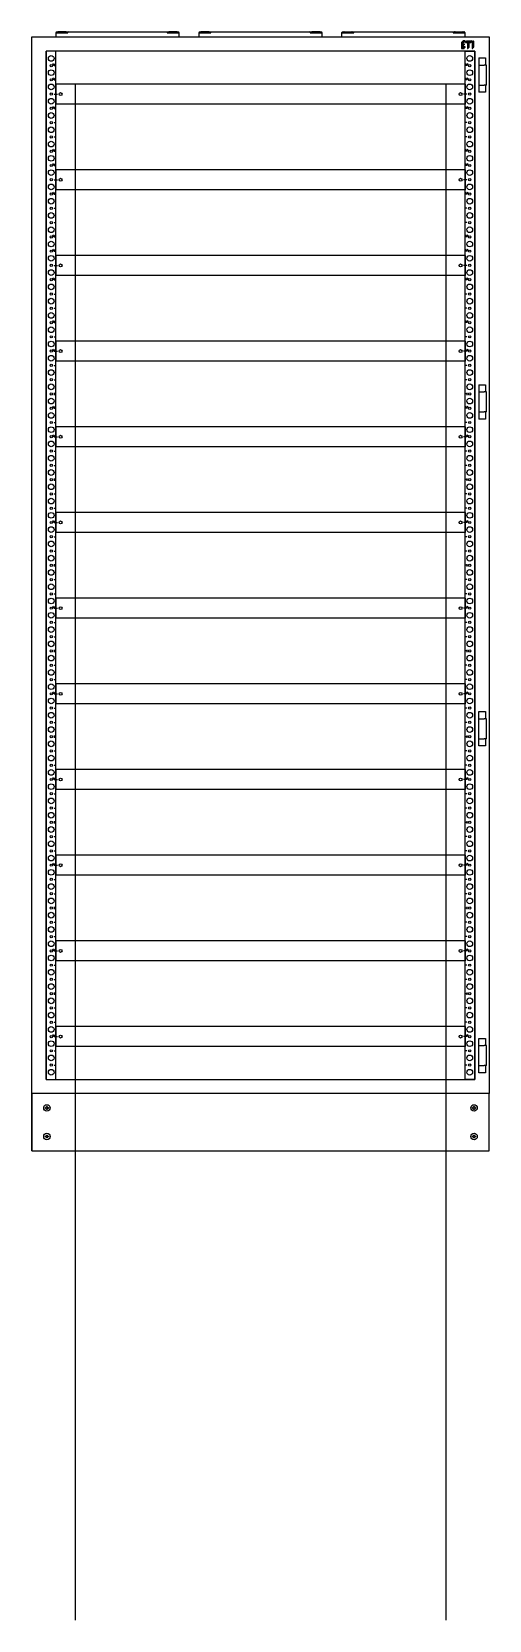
# Model space of a CAD drawing. Header units: millimetres. Extents: x 2151 to 5908, y -441 to 3322.
# Drawn here: x 2151 to 2951, y -441 to 2340 of the extents above; entities that cross this region are included whole.
import ezdxf
from ezdxf.enums import TextEntityAlignment as Align

# ---------------------------------------------------------------- set-up
doc = ezdxf.new("R2010")
doc.units = ezdxf.units.MM
doc.layers.add('2DE_OBJ_Eti-Apparatus', color=7, linetype='Continuous', lineweight=25)
doc.layers.add('2DE_TXTMARK', color=7, linetype='Continuous', lineweight=9)
doc.styles.add('CP_ATTR', font='ARIAL.TTF')

# ---------------------------------------------------------------- blocks, each defined once
blk = doc.blocks.new('*U6')
at = {"color": 214, "linetype": 'Continuous', "extrusion": (0, 0, -1)}
for points in [[(0.91, 6.07), (0.9, 3.05), (0.89, 6.14)], [(0.9, 3.05), (0.91, 6.07), (0.91, 3.09)], [(0.91, 2.05), (0.9, 0.92), (0.89, 2.11)], [(0.9, 0.92), (0.91, 2.05), (0.91, 0.96)], [(0.89, 6.14), (0.9, 3.05), (0.88, 3.01)], [(0.89, 2.11), (0.9, 0.92), (0.88, 0.88)], [(0.89, 6.14), (0.88, 3.01), (0.84, 6.18)], [(0.89, 2.11), (0.88, 0.88), (0.84, 2.16)], [(0.84, 6.18), (0.88, 3.01), (0.17, 2.3)], [(0.84, 2.16), (0.88, 0.88), (0, 0)], [(0.84, 6.18), (0.17, 2.3), (0.77, 6.19)], [(0.84, 2.16), (0, 0), (0.77, 2.16)], [(0.77, 6.19), (0.17, 2.3), (0.71, 6.16)], [(0.77, 2.16), (0, 0), (0.71, 2.13)], [(0.74, 7), (0.71, 6.87), (0.69, 7.05)], [(0.71, 6.87), (0.74, 7), (0.74, 6.93)], [(0.69, 7.05), (0.71, 6.87), (0, 6.16)], [(0.71, 6.16), (0.17, 2.3), (0, 5.45)], [(0.71, 2.13), (0, 0), (0, 1.42)], [(0.69, 7.05), (0, 6.16), (0.63, 7.07)], [(0.63, 7.07), (0, 6.16), (-2.75, 7.07)], [(0, 5.45), (0.17, 2.3), (0.11, 2.27)], [(0, 5.45), (0.11, 2.27), (0.04, 2.27)], [(0, 5.45), (0.04, 2.27), (-0.01, 2.32)], [(-2.75, 7.07), (0, 6.16), (-0.04, 6.13)], [(0, 5.45), (-0.01, 2.32), (-0.03, 5.41)], [(0, 1.42), (0, 0), (-0.04, -0.03)], [(0, 1.42), (-0.04, -0.03), (-0.03, 1.38)], [(-0.03, 5.41), (-0.01, 2.32), (-0.03, 2.38)], [(-0.03, 5.41), (-0.03, 2.38), (-0.03, 5.36)], [(-0.05, 3.46), (-0.03, 4.58), (-0.03, 3.4)], [(-0.03, 4.58), (-0.05, 3.46), (-0.05, 4.52)], [(-0.03, 1.38), (-0.04, -0.03), (-0.03, 1.03)], [(-0.03, 1.34), (-0.03, 1.38), (-0.03, 1.03)], [(-0.03, 1.03), (-0.04, -0.03), (-0.05, 0.97)], [(-2.75, 7.07), (-0.04, 6.13), (-0.08, 6.12)], [(-0.05, 0.97), (-0.04, -0.03), (-0.08, -0.03)], [(-0.05, 4.52), (-0.05, 3.46), (-0.09, 3.5)], [(-0.05, 4.52), (-0.09, 3.5), (-0.09, 4.48)], [(-0.05, 0.97), (-0.08, -0.03), (-0.09, 0.93)], [(-2.75, 7.07), (-0.08, 6.12), (-3.46, 6.12)], [(-0.09, 0.93), (-0.08, -0.03), (-3.47, -0.03)], [(-0.09, 4.48), (-0.09, 3.5), (-0.15, 3.52)], [(-0.09, 4.48), (-0.15, 3.52), (-0.15, 4.47)], [(-0.09, 0.93), (-3.47, -0.03), (-0.15, 0.91)], [(-0.15, 4.47), (-0.15, 3.52), (-3.46, 3.52)], [(-0.15, 4.47), (-3.46, 3.52), (-2.75, 4.47)], [(-0.15, 0.91), (-3.47, -0.03), (-0.86, 0.91)], [(-0.86, 0.91), (-3.47, -0.03), (-0.92, 0.93)], [(-0.92, 0.93), (-3.47, -0.03), (-0.97, 0.97)], [(-0.97, 0.97), (-3.47, -0.03), (-0.98, 1.03)], [(-0.98, 1.57), (-1.89, 0.95), (-1, 1.64)], [(-0.98, 1.03), (-1.89, 0.95), (-0.98, 1.57)], [(-0.98, 1.03), (-3.47, -0.03), (-1.93, 0.92)], [(-0.98, 1.03), (-1.93, 0.92), (-1.89, 0.95)], [(-1, 1.64), (-1.89, 0.95), (-1.06, 1.68)], [(-1.06, 1.68), (-1.89, 0.95), (-1.12, 1.69)], [(-1.12, 1.69), (-1.89, 0.95), (-1.18, 1.66)], [(-1.93, 0.92), (-3.47, -0.03), (-1.98, 0.91)], [(-1.98, 0.91), (-3.47, -0.03), (-2.52, 0.91)], [(-2.52, 0.91), (-3.47, -0.03), (-2.58, 0.93)], [(-2.58, 0.93), (-3.47, -0.03), (-2.62, 0.97)], [(-2.62, 0.97), (-3.47, -0.03), (-2.64, 1.03)], [(-2.64, 1.03), (-3.47, -0.03), (-2.66, 2.11)], [(-2.66, 2.11), (-2.64, 2.05), (-2.64, 1.03)], [(-2.66, 2.11), (-3.47, -0.03), (-2.71, 2.16)], [(-2.71, 2.16), (-3.47, -0.03), (-2.78, 2.16)], [(-2.75, 7.07), (-3.46, 6.12), (-2.79, 7.06)], [(-2.75, 4.47), (-3.46, 3.52), (-2.79, 4.46)], [(-2.78, 2.16), (-3.47, -0.03), (-2.84, 2.13)], [(-2.79, 7.06), (-3.46, 6.12), (-2.83, 7.04)], [(-2.79, 4.46), (-3.46, 3.52), (-2.83, 4.43)], [(-2.83, 7.04), (-3.46, 6.12), (-3.54, 6.33)], [(-2.83, 4.43), (-3.46, 3.52), (-3.54, 3.72)], [(-2.84, 2.13), (-3.47, -0.03), (-3.55, 1.42)], [(-3.54, 6.33), (-3.46, 6.12), (-3.52, 6.14)], [(-3.54, 3.72), (-3.46, 3.52), (-3.52, 3.54)], [(-3.55, 1.42), (-3.47, -0.03), (-3.53, -0.02)], [(-3.54, 6.33), (-3.52, 6.14), (-3.57, 6.2)], [(-3.54, 3.72), (-3.52, 3.54), (-3.57, 3.59)], [(-3.55, 1.42), (-3.53, -0.02), (-3.57, 0.02)], [(-3.54, 6.33), (-3.57, 6.2), (-3.57, 6.26)], [(-3.54, 3.72), (-3.57, 3.59), (-3.57, 3.66)], [(-3.55, 1.42), (-3.57, 0.02), (-3.58, 1.38)], [(-3.58, 1.38), (-3.57, 0.02), (-3.59, 0.08)], [(-3.58, 1.38), (-3.59, 0.08), (-3.59, 1.34)]]:
    blk.add_solid(points, dxfattribs=at)
at = {"color": 214, "linetype": 'Continuous'}
for points in [[(0.03, 5.36), (0.03, 2.38), (0.03, 3.4)], [(0.03, 5.36), (0.03, 3.4), (0.03, 4.58)]]:
    blk.add_solid(points, dxfattribs=at)
blk = doc.blocks.new('2D_ETI_LOGO')
at = {"color": 214}
for p, q in [((-0.91, 3.09), (-0.91, 6.07)), ((-0.91, 2.05), (-0.91, 0.96)), ((-0.88, 3.01), (-0.17, 2.3)), ((-0.88, 0.88), (0, 0)), ((0, 6.16), (-0.71, 6.87)), ((-0.71, 6.16), (0, 5.45)), ((-0.71, 2.13), (0, 1.42)), ((2.75, 7.07), (-0.63, 7.07)), ((0.03, 4.58), (0.03, 5.36)), ((0.03, 2.38), (0.03, 3.4)), ((0.03, 1.34), (0.03, 1.03)), ((0.08, 6.12), (3.46, 6.12)), ((2.75, 4.47), (0.15, 4.47)), ((0.15, 3.52), (3.46, 3.52)), ((0.86, 0.91), (0.15, 0.91)), ((0.98, 1.57), (0.98, 1.03)), ((1.18, 1.66), (1.89, 0.95)), ((2.52, 0.91), (1.98, 0.91)), ((2.64, 2.05), (2.64, 1.03)), ((3.54, 6.33), (2.83, 7.04)), ((3.54, 3.72), (2.83, 4.43)), ((3.55, 1.42), (2.84, 2.13)), ((3.59, 0.08), (3.59, 1.34)), ((0.08, -0.03), (3.47, -0.03))]:
    blk.add_line(p, q, dxfattribs=at)
for centre, start, end in [((-0.79, 6.07), 45, 180), ((-0.79, 3.09), 180, 225), ((-0.79, 2.05), 45, 180), ((-0.79, 0.96), 180, 225), ((-0.63, 6.95), 90, 225), ((-0.08, 2.38), 225, 360), ((0.08, 6.24), 225, 270), ((0.08, 6.24), 225, 270), ((-0.08, 5.36), 0, 45), ((-0.08, 1.34), 0, 45), ((0.15, 4.58), 180, 270), ((0.15, 3.4), 90, 180), ((0.15, 1.03), 180, 270), ((0.86, 1.03), 270, 360), ((1.1, 1.57), 45, 180), ((1.98, 1.03), 225, 270), ((2.52, 1.03), 270, 360), ((2.76, 2.05), 45, 180), ((2.75, 6.95), 45, 90), ((2.75, 4.35), 45, 90), ((3.46, 6.24), 270, 45), ((3.46, 3.64), 270, 45), ((3.47, 0.08), 270, 360), ((3.47, 1.34), 0, 45), ((0.08, 0.08), 225, 270)]:
    blk.add_arc(centre, 0.118, start, end, dxfattribs=at)
blk.add_blockref('*U6', (0, 0), dxfattribs=at)
blk = doc.blocks.new('2de_eti_9_16096_5h8z5mm')
for p, q in [((0, 100), (0, 1950)), ((0, 1950), (800, 1950)), ((42.5, 1956), (42.5, 1958)), ((42.5, 1950), (42.5, 1956)), ((43.5, 1959), (45.9, 1959)), ((43.5, 1957), (47.5, 1957)), ((45.3, 1958.1), (45.3, 1957)), ((59.7, 1959.1), (46.3, 1959.1)), ((47.5, 1957), (63, 1957)), ((60.1, 1959), (64, 1959)), ((60.7, 1957), (60.7, 1958.1)), ((63, 1957), (63, 1958)), ((64, 1959), (68, 1959)), ((68, 1959), (232, 1959)), ((232, 1959), (236, 1959)), ((236, 1959), (239.9, 1959)), ((237, 1958), (237, 1957)), ((237, 1957), (252.5, 1957)), ((239.3, 1958.1), (239.3, 1957)), ((253.7, 1959.1), (240.3, 1959.1)), ((252.5, 1957), (256.5, 1957)), ((254.1, 1959), (256.5, 1959)), ((254.7, 1957), (254.7, 1958.1)), ((257.5, 1958), (257.5, 1956)), ((257.5, 1956), (257.5, 1950)), ((292.5, 1956), (292.5, 1958)), ((292.5, 1950), (292.5, 1956)), ((293.5, 1959), (295.9, 1959)), ((293.5, 1957), (297.5, 1957)), ((295.3, 1958.1), (295.3, 1957)), ((309.7, 1959.1), (296.3, 1959.1)), ((297.5, 1957), (313, 1957)), ((310.1, 1959), (314, 1959)), ((310.7, 1957), (310.7, 1958.1)), ((313, 1957), (313, 1958)), ((314, 1959), (318, 1959)), ((318, 1959), (482, 1959)), ((482, 1959), (486, 1959)), ((486, 1959), (489.9, 1959)), ((487, 1958), (487, 1957)), ((487, 1957), (502.5, 1957)), ((489.3, 1958.1), (489.3, 1957)), ((503.7, 1959.1), (490.3, 1959.1)), ((502.5, 1957), (506.5, 1957)), ((504.1, 1959), (506.5, 1959)), ((504.7, 1957), (504.7, 1958.1)), ((507.5, 1958), (507.5, 1956)), ((507.5, 1956), (507.5, 1950)), ((542.5, 1956), (542.5, 1958)), ((542.5, 1950), (542.5, 1956)), ((543.5, 1959), (545.9, 1959)), ((543.5, 1957), (547.5, 1957)), ((545.3, 1958.1), (545.3, 1957)), ((546.3, 1959.1), (559.7, 1959.1)), ((547.5, 1957), (563, 1957)), ((560.1, 1959), (564, 1959)), ((560.7, 1957), (560.7, 1958.1)), ((563, 1957), (563, 1958)), ((564, 1959), (568, 1959)), ((568, 1959), (732, 1959)), ((732, 1959), (736, 1959)), ((736, 1959), (739.9, 1959)), ((737, 1958), (737, 1957)), ((737, 1957), (752.5, 1957)), ((739.3, 1958.1), (739.3, 1957)), ((740.3, 1959.1), (753.7, 1959.1)), ((752.5, 1957), (756.5, 1957)), ((754.1, 1959), (756.5, 1959)), ((754.7, 1957), (754.7, 1958.1)), ((757.5, 1958), (757.5, 1956)), ((757.5, 1956), (757.5, 1950)), ((800, 1950), (800, 100)), ((775, 1925), (25, 1925)), ((782, 1913.3), (793.8, 1913.3)), ((782, 1900.9), (782.3, 1900.9)), ((782, 1900.8), (782.7, 1900.8)), ((782.3, 1900.9), (782.3, 1900.8)), ((782.7, 1900.8), (785.5, 1900.8)), ((785.5, 1900.8), (791.3, 1900.8)), ((795.2, 1900.8), (791.3, 1900.8)), ((793.8, 1913.3), (793.8, 1900.8)), ((795.2, 1865.8), (795.2, 1900.8)), ((782, 1865.8), (782.7, 1865.8)), ((782.3, 1865.8), (782, 1865.8)), ((782.3, 1865.8), (782.3, 1865.8)), ((782.7, 1865.8), (785.5, 1865.8)), ((785.5, 1865.8), (791.3, 1865.8)), ((795.2, 1865.8), (791.3, 1865.8)), ((793.8, 1865.8), (793.8, 1853.3)), ((793.8, 1853.3), (782, 1853.3)), ((782, 1341.1), (793.8, 1341.1)), ((793.8, 1341.1), (793.8, 1328.6)), ((782, 1328.6), (782.7, 1328.6)), ((782, 1328.6), (782.3, 1328.6)), ((782.3, 1328.6), (782.3, 1328.6)), ((782.7, 1328.6), (785.5, 1328.6)), ((785.5, 1328.6), (791.3, 1328.6)), ((795.2, 1328.6), (791.3, 1328.6)), ((795.2, 1293.6), (795.2, 1328.6)), ((782, 1293.6), (782.7, 1293.6)), ((782.3, 1293.6), (782, 1293.6)), ((793.8, 1281.1), (782, 1281.1)), ((782.3, 1293.6), (782.3, 1293.6)), ((782.7, 1293.6), (785.5, 1293.6)), ((785.5, 1293.6), (791.3, 1293.6)), ((795.2, 1293.6), (791.3, 1293.6)), ((793.8, 1293.6), (793.8, 1281.1)), ((782, 768.9), (793.8, 768.9)), ((782, 756.4), (782.7, 756.4)), ((782, 756.4), (782.3, 756.4)), ((782.3, 756.4), (782.3, 756.4)), ((782.7, 756.4), (785.5, 756.4)), ((785.5, 756.4), (791.3, 756.4)), ((795.2, 756.4), (791.3, 756.4)), ((793.8, 768.9), (793.8, 756.4)), ((795.2, 721.4), (795.2, 756.4)), ((782, 721.4), (782.7, 721.4)), ((782.3, 721.4), (782, 721.4)), ((793.8, 708.9), (782, 708.9)), ((782.3, 721.4), (782.3, 721.4)), ((782.7, 721.4), (785.5, 721.4)), ((785.5, 721.4), (791.3, 721.4)), ((795.2, 721.4), (791.3, 721.4)), ((793.8, 721.4), (793.8, 708.9)), ((782, 196.7), (793.8, 196.7)), ((793.8, 196.7), (793.8, 184.2)), ((782, 184.2), (782.7, 184.2)), ((782, 184.2), (782.3, 184.2)), ((782.3, 184.2), (782.3, 184.2)), ((782.7, 184.2), (785.5, 184.2)), ((785.5, 184.2), (791.3, 184.2)), ((795.2, 184.2), (791.3, 184.2)), ((795.2, 149.2), (795.2, 184.2)), ((782, 149.2), (782.7, 149.2)), ((782.3, 149.1), (782, 149.1)), ((782.3, 149.2), (782.3, 149.1)), ((782.7, 149.2), (785.5, 149.2)), ((785.5, 149.2), (791.3, 149.2)), ((795.2, 149.2), (791.3, 149.2)), ((793.8, 149.2), (793.8, 136.7)), ((793.8, 136.7), (782, 136.7)), ((0, 0), (0, 100)), ((24, 75.7), (25.8, 75.7)), ((24, 74.3), (24, 75.7)), ((25.8, 74.3), (24, 74.3)), ((25.8, 77.5), (27.2, 77.5)), ((25.8, 75.7), (25.8, 77.5)), ((25.8, 72.5), (25.8, 74.3)), ((27.2, 72.5), (25.8, 72.5)), ((27.2, 77.5), (27.2, 75.7)), ((27.2, 75.7), (29, 75.7)), ((29, 74.3), (27.2, 74.3)), ((27.2, 74.3), (27.2, 72.5)), ((29, 75.7), (29, 74.3)), ((771, 75.7), (772.8, 75.7)), ((771, 74.3), (771, 75.7)), ((772.8, 74.3), (771, 74.3)), ((772.8, 77.5), (774.2, 77.5)), ((772.8, 75.7), (772.8, 77.5)), ((772.8, 72.5), (772.8, 74.3)), ((774.2, 72.5), (772.8, 72.5)), ((774.2, 77.5), (774.2, 75.7)), ((774.2, 75.7), (776, 75.7)), ((776, 74.3), (774.2, 74.3)), ((774.2, 74.3), (774.2, 72.5)), ((776, 75.7), (776, 74.3)), ((24, 25.7), (25.8, 25.7)), ((24, 24.3), (24, 25.7)), ((25.8, 24.3), (24, 24.3)), ((25.8, 27.5), (27.2, 27.5)), ((25.8, 25.7), (25.8, 27.5)), ((25.8, 22.5), (25.8, 24.3)), ((27.2, 22.5), (25.8, 22.5)), ((27.2, 27.5), (27.2, 25.7)), ((27.2, 25.7), (29, 25.7)), ((29, 24.3), (27.2, 24.3)), ((27.2, 24.3), (27.2, 22.5)), ((29, 25.7), (29, 24.3)), ((771, 25.7), (772.8, 25.7)), ((771, 24.3), (771, 25.7)), ((772.8, 24.3), (771, 24.3)), ((772.8, 27.5), (774.2, 27.5)), ((772.8, 25.7), (772.8, 27.5)), ((772.8, 22.5), (772.8, 24.3)), ((774.2, 22.5), (772.8, 22.5)), ((774.2, 27.5), (774.2, 25.7)), ((774.2, 25.7), (776, 25.7)), ((776, 24.3), (774.2, 24.3)), ((774.2, 24.3), (774.2, 22.5)), ((776, 25.7), (776, 24.3))]:
    blk.add_line(p, q)
for points in [[(25, 1925), (25, 1775), (25, 1625), (25, 1475), (25, 1325), (25, 1175), (25, 1025), (25, 875), (25, 725), (25, 575), (25, 425), (25, 275), (25, 125)], [(775, 1925), (775, 1775), (775, 1625), (775, 1475), (775, 1325), (775, 1175), (775, 1025), (775, 875), (775, 725), (775, 575), (775, 425), (775, 275), (775, 125)], [(782, 1913.3), (782, 1853.3)], [(782, 1341.1), (782, 1281.1)], [(782, 708.9), (782, 768.9)], [(782, 136.7), (782, 196.7)], [(25, 125), (275, 125), (525, 125), (775, 125)]]:
    blk.add_lwpolyline(points)
blk.add_lwpolyline([(800, 100), (0, 100), (0, 0), (800, 0)], close=True)
for centre in [(26.5, 75), (773.5, 75), (26.5, 25), (773.5, 25)]:
    blk.add_circle(centre, 5.69)
for centre, start, end in [((43.5, 1958), 90, 180), ((43.5, 1956), 90, 180), ((46.3, 1958.1), 90, 180), ((59.7, 1958.1), 0, 90), ((64, 1958), 90, 180), ((236, 1958), 0, 90), ((240.3, 1958.1), 90, 180), ((253.7, 1958.1), 0, 90), ((256.5, 1958), 0, 90), ((256.5, 1956), 0, 90), ((293.5, 1958), 90, 180), ((293.5, 1956), 90, 180), ((296.3, 1958.1), 90, 180), ((309.7, 1958.1), 0, 90), ((314, 1958), 90, 180), ((486, 1958), 0, 90), ((490.3, 1958.1), 90, 180), ((503.7, 1958.1), 0, 90), ((506.5, 1958), 0, 90), ((506.5, 1956), 0, 90), ((543.5, 1958), 90, 180), ((543.5, 1956), 90, 180), ((546.3, 1958.1), 90, 180), ((559.7, 1958.1), 0, 90), ((564, 1958), 90, 180), ((736, 1958), 0, 90), ((740.3, 1958.1), 90, 180), ((753.7, 1958.1), 0, 90), ((756.5, 1958), 0, 90), ((756.5, 1956), 0, 90)]:
    blk.add_arc(centre, 1, start, end)
at = {"xscale": 3, "yscale": 3, "zscale": 3, "rotation": 270.028836}
blk.add_blockref('2D_ETI_LOGO', (751.7, 1940.6), dxfattribs=at)
at = {"style": 'CP_ATTR', "flags": 9}
for tag in ['EL-STATUS', 'FUNCTION', 'ARTICLE-2', 'ARTICLE-1', 'WEIGHT', 'IP', 'CURRENT', 'LINK', 'OTHER', 'CHARACTER', 'POWER', 'VOLTAGE', 'PRODUCER', 'ORDER-NO', 'PRODUCT-TYPE', 'ARTICLE', 'GROUP', 'NUMBER', 'NAME']:
    blk.add_attdef(tag, text='', height=0.00005, dxfattribs=at).set_placement((0, 0), align=Align.MIDDLE_LEFT)
at = {"layer": '2DE_TXTMARK', "style": 'CP_ATTR', "width": 0.8, "flags": 8}
blk.add_attdef('MARK1', text='', height=15, dxfattribs=at).set_placement((25, 1938.3), align=Align.MIDDLE_LEFT)
blk = doc.blocks.new('2de_eti_9_16208_fucv1wp')
at = {"linetype": 'Continuous'}
for p, q in [((-1099.5, 1800), (-1116.5, 1800)), ((-1116.5, 0), (-1116.5, 1800)), ((-1099.5, 0), (-1099.5, 1800)), ((-383.5, 1800), (-366.5, 1800)), ((-383.5, 0), (-383.5, 1800)), ((-366.5, 0), (-366.5, 1800)), ((-1102.5, 1775), (-1104.5, 1778.5)), ((-1102.5, 1750), (-1104.5, 1753.5)), ((-1102.5, 1775), (-1100.5, 1778.5)), ((-1102.5, 1775), (-1099.5, 1775)), ((-1102.5, 1750), (-1100.5, 1753.5)), ((-380.5, 1775), (-383.5, 1775)), ((-380.5, 1775), (-382.5, 1778.5)), ((-380.5, 1750), (-382.5, 1753.5)), ((-380.5, 1775), (-378.5, 1778.5)), ((-380.5, 1750), (-378.5, 1753.5)), ((-1102.5, 1750), (-1099.5, 1750)), ((-1102.5, 1725), (-1099.5, 1725)), ((-380.5, 1750), (-383.5, 1750)), ((-380.5, 1725), (-383.5, 1725)), ((-1102.5, 1700), (-1104.5, 1703.5)), ((-1102.5, 1700), (-1100.5, 1703.5)), ((-1102.5, 1700), (-1099.5, 1700)), ((-380.5, 1700), (-383.5, 1700)), ((-380.5, 1700), (-382.5, 1703.5)), ((-380.5, 1700), (-378.5, 1703.5)), ((-1102.5, 1675), (-1099.5, 1675)), ((-380.5, 1675), (-383.5, 1675)), ((-1102.5, 1650), (-1099.5, 1650)), ((-380.5, 1650), (-383.5, 1650)), ((-1102.5, 1625), (-1104.5, 1628.5)), ((-1102.5, 1625), (-1100.5, 1628.5)), ((-1102.5, 1625), (-1099.5, 1625)), ((-380.5, 1625), (-383.5, 1625)), ((-380.5, 1625), (-382.5, 1628.5)), ((-380.5, 1625), (-378.5, 1628.5)), ((-1102.5, 1600), (-1104.5, 1603.5)), ((-1102.5, 1600), (-1100.5, 1603.5)), ((-1102.5, 1600), (-1099.5, 1600)), ((-380.5, 1600), (-383.5, 1600)), ((-380.5, 1600), (-382.5, 1603.5)), ((-380.5, 1600), (-378.5, 1603.5)), ((-1102.5, 1575), (-1099.5, 1575)), ((-380.5, 1575), (-383.5, 1575)), ((-1102.5, 1550), (-1104.5, 1553.5)), ((-1102.5, 1550), (-1100.5, 1553.5)), ((-1102.5, 1550), (-1099.5, 1550)), ((-380.5, 1550), (-383.5, 1550)), ((-380.5, 1550), (-382.5, 1553.5)), ((-380.5, 1550), (-378.5, 1553.5)), ((-1102.5, 1525), (-1099.5, 1525)), ((-380.5, 1525), (-383.5, 1525)), ((-1102.5, 1475), (-1104.5, 1478.5)), ((-1102.5, 1500), (-1099.5, 1500)), ((-1102.5, 1475), (-1100.5, 1478.5)), ((-1102.5, 1475), (-1099.5, 1475)), ((-380.5, 1500), (-383.5, 1500)), ((-380.5, 1475), (-383.5, 1475)), ((-380.5, 1475), (-382.5, 1478.5)), ((-380.5, 1475), (-378.5, 1478.5)), ((-1102.5, 1450), (-1104.5, 1453.5)), ((-1102.5, 1450), (-1100.5, 1453.5)), ((-1102.5, 1450), (-1099.5, 1450)), ((-380.5, 1450), (-383.5, 1450)), ((-380.5, 1450), (-382.5, 1453.5)), ((-380.5, 1450), (-378.5, 1453.5)), ((-1102.5, 1425), (-1099.5, 1425)), ((-380.5, 1425), (-383.5, 1425)), ((-1102.5, 1400), (-1104.5, 1403.5)), ((-1102.5, 1400), (-1100.5, 1403.5)), ((-1102.5, 1400), (-1099.5, 1400)), ((-380.5, 1400), (-383.5, 1400)), ((-380.5, 1400), (-382.5, 1403.5)), ((-380.5, 1400), (-378.5, 1403.5)), ((-1102.5, 1375), (-1099.5, 1375)), ((-380.5, 1375), (-383.5, 1375)), ((-1102.5, 1350), (-1099.5, 1350)), ((-380.5, 1350), (-383.5, 1350)), ((-1102.5, 1325), (-1104.5, 1328.5)), ((-1102.5, 1325), (-1100.5, 1328.5)), ((-1102.5, 1325), (-1099.5, 1325)), ((-380.5, 1325), (-383.5, 1325)), ((-380.5, 1325), (-382.5, 1328.5)), ((-380.5, 1325), (-378.5, 1328.5)), ((-1102.5, 1300), (-1099.5, 1300)), ((-380.5, 1300), (-383.5, 1300)), ((-1102.5, 1275), (-1104.5, 1278.5)), ((-1102.5, 1275), (-1100.5, 1278.5)), ((-1102.5, 1275), (-1099.5, 1275)), ((-380.5, 1275), (-383.5, 1275)), ((-380.5, 1275), (-382.5, 1278.5)), ((-380.5, 1275), (-378.5, 1278.5)), ((-1102.5, 1250), (-1099.5, 1250)), ((-1102.5, 1225), (-1099.5, 1225)), ((-380.5, 1250), (-383.5, 1250)), ((-380.5, 1225), (-383.5, 1225)), ((-1102.5, 1202), (-1102.5, 1198)), ((-1102.5, 1200), (-1099.5, 1200)), ((-380.5, 1200), (-383.5, 1200)), ((-380.5, 1202), (-380.5, 1198)), ((-1102.5, 1175), (-1104.5, 1178.5)), ((-1102.5, 1175), (-1100.5, 1178.5)), ((-1102.5, 1175), (-1099.5, 1175)), ((-380.5, 1175), (-383.5, 1175)), ((-380.5, 1175), (-382.5, 1178.5)), ((-380.5, 1175), (-378.5, 1178.5)), ((-1102.5, 1150), (-1099.5, 1150)), ((-380.5, 1150), (-383.5, 1150)), ((-1102.5, 1125), (-1104.5, 1128.5)), ((-1102.5, 1125), (-1100.5, 1128.5)), ((-1102.5, 1125), (-1099.5, 1125)), ((-380.5, 1125), (-383.5, 1125)), ((-380.5, 1125), (-382.5, 1128.5)), ((-380.5, 1125), (-378.5, 1128.5)), ((-1102.5, 1100), (-1099.5, 1100)), ((-380.5, 1100), (-383.5, 1100)), ((-1102.5, 1075), (-1099.5, 1075)), ((-380.5, 1075), (-383.5, 1075)), ((-1102.5, 1052), (-1102.5, 1048)), ((-1102.5, 1050), (-1099.5, 1050)), ((-380.5, 1050), (-383.5, 1050)), ((-380.5, 1052), (-380.5, 1048)), ((-1102.5, 1025), (-1099.5, 1025)), ((-380.5, 1025), (-383.5, 1025)), ((-1102.5, 975), (-1104.5, 978.5)), ((-1102.5, 1000), (-1099.5, 1000)), ((-1102.5, 975), (-1100.5, 978.5)), ((-1102.5, 975), (-1099.5, 975)), ((-380.5, 1000), (-383.5, 1000)), ((-380.5, 975), (-383.5, 975)), ((-380.5, 975), (-382.5, 978.5)), ((-380.5, 975), (-378.5, 978.5)), ((-1102.5, 950), (-1099.5, 950)), ((-380.5, 950), (-383.5, 950)), ((-1102.5, 925), (-1099.5, 925)), ((-380.5, 925), (-383.5, 925)), ((-1102.5, 902), (-1102.5, 898)), ((-1102.5, 900), (-1099.5, 900)), ((-380.5, 900), (-383.5, 900)), ((-380.5, 902), (-380.5, 898)), ((-1102.5, 875), (-1099.5, 875)), ((-380.5, 875), (-383.5, 875)), ((-1102.5, 850), (-1099.5, 850)), ((-380.5, 850), (-383.5, 850)), ((-1102.5, 825), (-1104.5, 828.5)), ((-1102.5, 825), (-1100.5, 828.5)), ((-1102.5, 825), (-1099.5, 825)), ((-380.5, 825), (-383.5, 825)), ((-380.5, 825), (-382.5, 828.5)), ((-380.5, 825), (-378.5, 828.5)), ((-1102.5, 800), (-1099.5, 800)), ((-380.5, 800), (-383.5, 800)), ((-1102.5, 775), (-1099.5, 775)), ((-1102.5, 752), (-1102.5, 748)), ((-380.5, 775), (-383.5, 775)), ((-380.5, 752), (-380.5, 748)), ((-1102.5, 750), (-1099.5, 750)), ((-1102.5, 725), (-1099.5, 725)), ((-380.5, 750), (-383.5, 750)), ((-380.5, 725), (-383.5, 725)), ((-1102.5, 700), (-1099.5, 700)), ((-380.5, 700), (-383.5, 700)), ((-1102.5, 675), (-1104.5, 678.5)), ((-1102.5, 675), (-1100.5, 678.5)), ((-1102.5, 675), (-1099.5, 675)), ((-380.5, 675), (-383.5, 675)), ((-380.5, 675), (-382.5, 678.5)), ((-380.5, 675), (-378.5, 678.5)), ((-1102.5, 650), (-1099.5, 650)), ((-380.5, 650), (-383.5, 650)), ((-1102.5, 625), (-1099.5, 625)), ((-380.5, 625), (-383.5, 625)), ((-1102.5, 602), (-1102.5, 598)), ((-1102.5, 600), (-1099.5, 600)), ((-380.5, 600), (-383.5, 600)), ((-380.5, 602), (-380.5, 598)), ((-1102.5, 575), (-1099.5, 575)), ((-380.5, 575), (-383.5, 575)), ((-1102.5, 525), (-1104.5, 528.5)), ((-1102.5, 550), (-1099.5, 550)), ((-1102.5, 525), (-1100.5, 528.5)), ((-380.5, 550), (-383.5, 550)), ((-380.5, 525), (-382.5, 528.5)), ((-380.5, 525), (-378.5, 528.5)), ((-1102.5, 525), (-1099.5, 525)), ((-380.5, 525), (-383.5, 525)), ((-1102.5, 500), (-1099.5, 500)), ((-1102.5, 475), (-1099.5, 475)), ((-380.5, 500), (-383.5, 500)), ((-380.5, 475), (-383.5, 475)), ((-1102.5, 452), (-1102.5, 448)), ((-1102.5, 450), (-1099.5, 450)), ((-380.5, 450), (-383.5, 450)), ((-380.5, 452), (-380.5, 448)), ((-1102.5, 425), (-1099.5, 425)), ((-380.5, 425), (-383.5, 425)), ((-1102.5, 400), (-1099.5, 400)), ((-380.5, 400), (-383.5, 400)), ((-1102.5, 375), (-1104.5, 378.5)), ((-1102.5, 375), (-1100.5, 378.5)), ((-1102.5, 375), (-1099.5, 375)), ((-380.5, 375), (-383.5, 375)), ((-380.5, 375), (-382.5, 378.5)), ((-380.5, 375), (-378.5, 378.5)), ((-1102.5, 350), (-1099.5, 350)), ((-380.5, 350), (-383.5, 350)), ((-1102.5, 325), (-1099.5, 325)), ((-380.5, 325), (-383.5, 325)), ((-1102.5, 302), (-1102.5, 298)), ((-1102.5, 300), (-1099.5, 300)), ((-380.5, 300), (-383.5, 300)), ((-380.5, 302), (-380.5, 298)), ((-1102.5, 275), (-1099.5, 275)), ((-380.5, 275), (-383.5, 275)), ((-1102.5, 225), (-1104.5, 228.5)), ((-1102.5, 250), (-1099.5, 250)), ((-1102.5, 225), (-1100.5, 228.5)), ((-1102.5, 225), (-1099.5, 225)), ((-380.5, 250), (-383.5, 250)), ((-380.5, 225), (-383.5, 225)), ((-380.5, 225), (-382.5, 228.5)), ((-380.5, 225), (-378.5, 228.5)), ((-1102.5, 200), (-1099.5, 200)), ((-380.5, 200), (-383.5, 200)), ((-1102.5, 175), (-1099.5, 175)), ((-380.5, 175), (-383.5, 175)), ((-1102.5, 152), (-1102.5, 148)), ((-1102.5, 150), (-1099.5, 150)), ((-380.5, 150), (-383.5, 150)), ((-380.5, 152), (-380.5, 148)), ((-1102.5, 125), (-1099.5, 125)), ((-380.5, 125), (-383.5, 125)), ((-1102.5, 100), (-1099.5, 100)), ((-380.5, 100), (-383.5, 100)), ((-1102.5, 75), (-1104.5, 78.5)), ((-1102.5, 75), (-1100.5, 78.5)), ((-1102.5, 75), (-1099.5, 75)), ((-380.5, 75), (-383.5, 75)), ((-380.5, 75), (-382.5, 78.5)), ((-380.5, 75), (-378.5, 78.5)), ((-1102.5, 50), (-1099.5, 50)), ((-380.5, 50), (-383.5, 50)), ((-1116.5, 0), (-1099.5, 0)), ((-1102.5, 25), (-1099.5, 25)), ((-380.5, 25), (-383.5, 25)), ((-366.5, 0), (-383.5, 0))]:
    blk.add_line(p, q, dxfattribs=at)
for centre, radius in [((-1107.5, 1787.5), 5), ((-375.5, 1787.5), 5), ((-1107.5, 1762.5), 5), ((-1107.5, 1775), 2), ((-375.5, 1762.5), 5), ((-375.5, 1775), 2), ((-1107.5, 1737.5), 5), ((-1107.5, 1750), 2), ((-1107.5, 1725), 2), ((-375.5, 1737.5), 5), ((-375.5, 1750), 2), ((-375.5, 1725), 2), ((-1107.5, 1712.5), 5), ((-1107.5, 1700), 2), ((-375.5, 1712.5), 5), ((-375.5, 1700), 2), ((-1107.5, 1687.5), 5), ((-1107.5, 1675), 2), ((-375.5, 1687.5), 5), ((-375.5, 1675), 2), ((-1107.5, 1662.5), 5), ((-1107.5, 1637.5), 5), ((-1107.5, 1650), 2), ((-375.5, 1662.5), 5), ((-375.5, 1637.5), 5), ((-375.5, 1650), 2), ((-1107.5, 1612.5), 5), ((-1107.5, 1625), 2), ((-375.5, 1612.5), 5), ((-375.5, 1625), 2), ((-1107.5, 1587.5), 5), ((-1107.5, 1600), 2), ((-375.5, 1587.5), 5), ((-375.5, 1600), 2), ((-1107.5, 1562.5), 5), ((-1107.5, 1575), 2), ((-375.5, 1562.5), 5), ((-375.5, 1575), 2), ((-1107.5, 1537.5), 5), ((-1107.5, 1550), 2), ((-375.5, 1537.5), 5), ((-375.5, 1550), 2), ((-1107.5, 1512.5), 5), ((-1107.5, 1525), 2), ((-1107.5, 1500), 2), ((-375.5, 1512.5), 5), ((-375.5, 1525), 2), ((-375.5, 1500), 2), ((-1107.5, 1487.5), 5), ((-1107.5, 1475), 2), ((-375.5, 1487.5), 5), ((-375.5, 1475), 2), ((-1107.5, 1462.5), 5), ((-1107.5, 1450), 2), ((-375.5, 1462.5), 5), ((-375.5, 1450), 2), ((-1107.5, 1437.5), 5), ((-1107.5, 1425), 2), ((-375.5, 1437.5), 5), ((-375.5, 1425), 2), ((-1107.5, 1412.5), 5), ((-1107.5, 1387.5), 5), ((-1107.5, 1400), 2), ((-375.5, 1412.5), 5), ((-375.5, 1387.5), 5), ((-375.5, 1400), 2), ((-1107.5, 1362.5), 5), ((-1107.5, 1375), 2), ((-375.5, 1362.5), 5), ((-375.5, 1375), 2), ((-1107.5, 1337.5), 5), ((-1107.5, 1350), 2), ((-375.5, 1337.5), 5), ((-375.5, 1350), 2), ((-1107.5, 1312.5), 5), ((-1107.5, 1325), 2), ((-375.5, 1312.5), 5), ((-375.5, 1325), 2), ((-1107.5, 1287.5), 5), ((-1107.5, 1300), 2), ((-375.5, 1287.5), 5), ((-375.5, 1300), 2), ((-1107.5, 1262.5), 5), ((-1107.5, 1275), 2), ((-1107.5, 1250), 2), ((-375.5, 1262.5), 5), ((-375.5, 1275), 2), ((-375.5, 1250), 2), ((-1107.5, 1237.5), 5), ((-1107.5, 1225), 2), ((-375.5, 1237.5), 5), ((-375.5, 1225), 2), ((-1107.5, 1212.5), 5), ((-1107.5, 1200), 2), ((-375.5, 1212.5), 5), ((-375.5, 1200), 2), ((-1107.5, 1187.5), 5), ((-1107.5, 1175), 2), ((-375.5, 1187.5), 5), ((-375.5, 1175), 2), ((-1107.5, 1162.5), 5), ((-1107.5, 1137.5), 5), ((-1107.5, 1150), 2), ((-375.5, 1162.5), 5), ((-375.5, 1137.5), 5), ((-375.5, 1150), 2), ((-1107.5, 1112.5), 5), ((-1107.5, 1125), 2), ((-375.5, 1112.5), 5), ((-375.5, 1125), 2), ((-1107.5, 1087.5), 5), ((-1107.5, 1100), 2), ((-375.5, 1087.5), 5), ((-375.5, 1100), 2), ((-1107.5, 1062.5), 5), ((-1107.5, 1075), 2), ((-375.5, 1062.5), 5), ((-375.5, 1075), 2), ((-1107.5, 1037.5), 5), ((-1107.5, 1050), 2), ((-375.5, 1037.5), 5), ((-375.5, 1050), 2), ((-1107.5, 1012.5), 5), ((-1107.5, 1025), 2), ((-1107.5, 1000), 2), ((-375.5, 1012.5), 5), ((-375.5, 1025), 2), ((-375.5, 1000), 2), ((-1107.5, 987.5), 5), ((-1107.5, 975), 2), ((-375.5, 987.5), 5), ((-375.5, 975), 2), ((-1107.5, 962.5), 5), ((-1107.5, 950), 2), ((-375.5, 962.5), 5), ((-375.5, 950), 2), ((-1107.5, 937.5), 5), ((-1107.5, 925), 2), ((-375.5, 937.5), 5), ((-375.5, 925), 2), ((-1107.5, 912.5), 5), ((-1107.5, 887.5), 5), ((-1107.5, 900), 2), ((-375.5, 912.5), 5), ((-375.5, 887.5), 5), ((-375.5, 900), 2), ((-1107.5, 862.5), 5), ((-1107.5, 875), 2), ((-375.5, 862.5), 5), ((-375.5, 875), 2), ((-1107.5, 837.5), 5), ((-1107.5, 850), 2), ((-375.5, 837.5), 5), ((-375.5, 850), 2), ((-1107.5, 812.5), 5), ((-1107.5, 825), 2), ((-375.5, 812.5), 5), ((-375.5, 825), 2), ((-1107.5, 787.5), 5), ((-1107.5, 800), 2), ((-375.5, 787.5), 5), ((-375.5, 800), 2), ((-1107.5, 762.5), 5), ((-1107.5, 775), 2), ((-1107.5, 750), 2), ((-375.5, 762.5), 5), ((-375.5, 775), 2), ((-375.5, 750), 2), ((-1107.5, 737.5), 5), ((-1107.5, 725), 2), ((-375.5, 737.5), 5), ((-375.5, 725), 2), ((-1107.5, 712.5), 5), ((-1107.5, 700), 2), ((-375.5, 712.5), 5), ((-375.5, 700), 2), ((-1107.5, 687.5), 5), ((-1107.5, 662.5), 5), ((-1107.5, 675), 2), ((-375.5, 687.5), 5), ((-375.5, 662.5), 5), ((-375.5, 675), 2), ((-1107.5, 637.5), 5), ((-1107.5, 650), 2), ((-375.5, 637.5), 5), ((-375.5, 650), 2), ((-1107.5, 612.5), 5), ((-1107.5, 625), 2), ((-375.5, 612.5), 5), ((-375.5, 625), 2), ((-1107.5, 587.5), 5), ((-1107.5, 600), 2), ((-375.5, 587.5), 5), ((-375.5, 600), 2), ((-1107.5, 562.5), 5), ((-1107.5, 575), 2), ((-375.5, 562.5), 5), ((-375.5, 575), 2), ((-1107.5, 537.5), 5), ((-1107.5, 550), 2), ((-375.5, 537.5), 5), ((-375.5, 550), 2), ((-1107.5, 512.5), 5), ((-1107.5, 525), 2), ((-1107.5, 500), 2), ((-375.5, 512.5), 5), ((-375.5, 525), 2), ((-375.5, 500), 2), ((-1107.5, 487.5), 5), ((-1107.5, 475), 2), ((-375.5, 487.5), 5), ((-375.5, 475), 2), ((-1107.5, 462.5), 5), ((-1107.5, 450), 2), ((-375.5, 462.5), 5), ((-375.5, 450), 2), ((-1107.5, 437.5), 5), ((-1107.5, 412.5), 5), ((-1107.5, 425), 2), ((-375.5, 437.5), 5), ((-375.5, 412.5), 5), ((-375.5, 425), 2), ((-1107.5, 387.5), 5), ((-1107.5, 400), 2), ((-375.5, 387.5), 5), ((-375.5, 400), 2), ((-1107.5, 362.5), 5), ((-1107.5, 375), 2), ((-375.5, 362.5), 5), ((-375.5, 375), 2), ((-1107.5, 337.5), 5), ((-1107.5, 350), 2), ((-375.5, 337.5), 5), ((-375.5, 350), 2), ((-1107.5, 312.5), 5), ((-1107.5, 325), 2), ((-375.5, 312.5), 5), ((-375.5, 325), 2), ((-1107.5, 287.5), 5), ((-1107.5, 300), 2), ((-375.5, 287.5), 5), ((-375.5, 300), 2), ((-1107.5, 262.5), 5), ((-1107.5, 275), 2), ((-1107.5, 250), 2), ((-375.5, 262.5), 5), ((-375.5, 275), 2), ((-375.5, 250), 2), ((-1107.5, 237.5), 5), ((-1107.5, 225), 2), ((-375.5, 237.5), 5), ((-375.5, 225), 2), ((-1107.5, 212.5), 5), ((-1107.5, 200), 2), ((-375.5, 212.5), 5), ((-375.5, 200), 2), ((-1107.5, 187.5), 5), ((-1107.5, 162.5), 5), ((-1107.5, 175), 2), ((-375.5, 187.5), 5), ((-375.5, 162.5), 5), ((-375.5, 175), 2), ((-1107.5, 137.5), 5), ((-1107.5, 150), 2), ((-375.5, 137.5), 5), ((-375.5, 150), 2), ((-1107.5, 112.5), 5), ((-1107.5, 125), 2), ((-375.5, 112.5), 5), ((-375.5, 125), 2), ((-1107.5, 87.5), 5), ((-1107.5, 100), 2), ((-375.5, 87.5), 5), ((-375.5, 100), 2), ((-1107.5, 62.5), 5), ((-1107.5, 75), 2), ((-375.5, 62.5), 5), ((-375.5, 75), 2), ((-1107.5, 37.5), 5), ((-1107.5, 50), 2), ((-375.5, 37.5), 5), ((-375.5, 50), 2), ((-1107.5, 12.5), 5), ((-1107.5, 25), 2), ((-375.5, 12.5), 5), ((-375.5, 25), 2)]:
    blk.add_circle(centre, radius, dxfattribs=at)
at = {"linetype": 'ByBlock', "style": 'CP_ATTR', "flags": 9}
for tag in ['EL-STATUS', 'FUNCTION', 'ARTICLE-2', 'ARTICLE-1', 'WEIGHT', 'IP', 'CURRENT', 'LINK', 'OTHER', 'CHARACTER', 'POWER', 'VOLTAGE', 'PRODUCER', 'ORDER-NO', 'PRODUCT-TYPE', 'ARTICLE', 'GROUP', 'NUMBER', 'NAME']:
    blk.add_attdef(tag, text='', height=0.00005, dxfattribs=at).set_placement((-1116.5, 0), align=Align.MIDDLE_LEFT)
blk = doc.blocks.new('2de_eti_9_4352_5ex0yz5')
at = {"linetype": 'Continuous'}
for p, q in [((716, 35), (0, 35)), ((0, 35), (0, 0)), ((716, 35), (716, 0)), ((0, 17.5), (3, 17.5)), ((716, 0), (0, 0)), ((716, 17.5), (713, 17.5))]:
    blk.add_line(p, q, dxfattribs=at)
for centre in [(8.2, 17.5), (707.8, 17.5)]:
    blk.add_circle(centre, 2.6, dxfattribs=at)
at = {"linetype": 'ByBlock', "style": 'CP_ATTR', "flags": 9}
for tag in ['EL-STATUS', 'FUNCTION', 'ARTICLE-2', 'ARTICLE-1', 'WEIGHT', 'IP', 'CURRENT', 'LINK', 'OTHER', 'CHARACTER', 'POWER', 'VOLTAGE', 'PRODUCER', 'ORDER-NO', 'PRODUCT-TYPE', 'ARTICLE', 'GROUP', 'NUMBER', 'NAME']:
    blk.add_attdef(tag, text='', height=0.00005, dxfattribs=at).set_placement((0, 5), align=Align.MIDDLE_LEFT)

msp = doc.modelspace()

# ---------------------------------------------------------------- linework, layer by layer
at = {"color": 1}
for points in [[(2226.9, 2248.4), (2226.9, -441)], [(2874.8, 2248.4), (2874.8, -441)]]:
    msp.add_lwpolyline(points, dxfattribs=at)

# ---------------------------------------------------------------- block references
at = {"layer": '2DE_OBJ_Eti-Apparatus'}
for name, p in [('2de_eti_9_16096_5h8z5mm', (2150.8, 380.9)), ('2de_eti_9_16208_fucv1wp', (3292.3, 505.9)), ('2de_eti_9_4352_5ex0yz5', (2192.9, 2213.4)), ('2de_eti_9_4352_5ex0yz5', (2192.9, 2063.4)), ('2de_eti_9_4352_5ex0yz5', (2192.9, 1913.4)), ('2de_eti_9_4352_5ex0yz5', (2192.9, 1763.4)), ('2de_eti_9_4352_5ex0yz5', (2192.9, 1613.4)), ('2de_eti_9_4352_5ex0yz5', (2192.9, 1463.4)), ('2de_eti_9_4352_5ex0yz5', (2192.9, 1313.4)), ('2de_eti_9_4352_5ex0yz5', (2192.9, 1163.4)), ('2de_eti_9_4352_5ex0yz5', (2192.9, 1013.4)), ('2de_eti_9_4352_5ex0yz5', (2192.9, 863.4)), ('2de_eti_9_4352_5ex0yz5', (2192.9, 713.4)), ('2de_eti_9_4352_5ex0yz5', (2192.9, 563.4))]:
    msp.add_blockref(name, p, dxfattribs=at)

doc.saveas('drawing.dxf')
